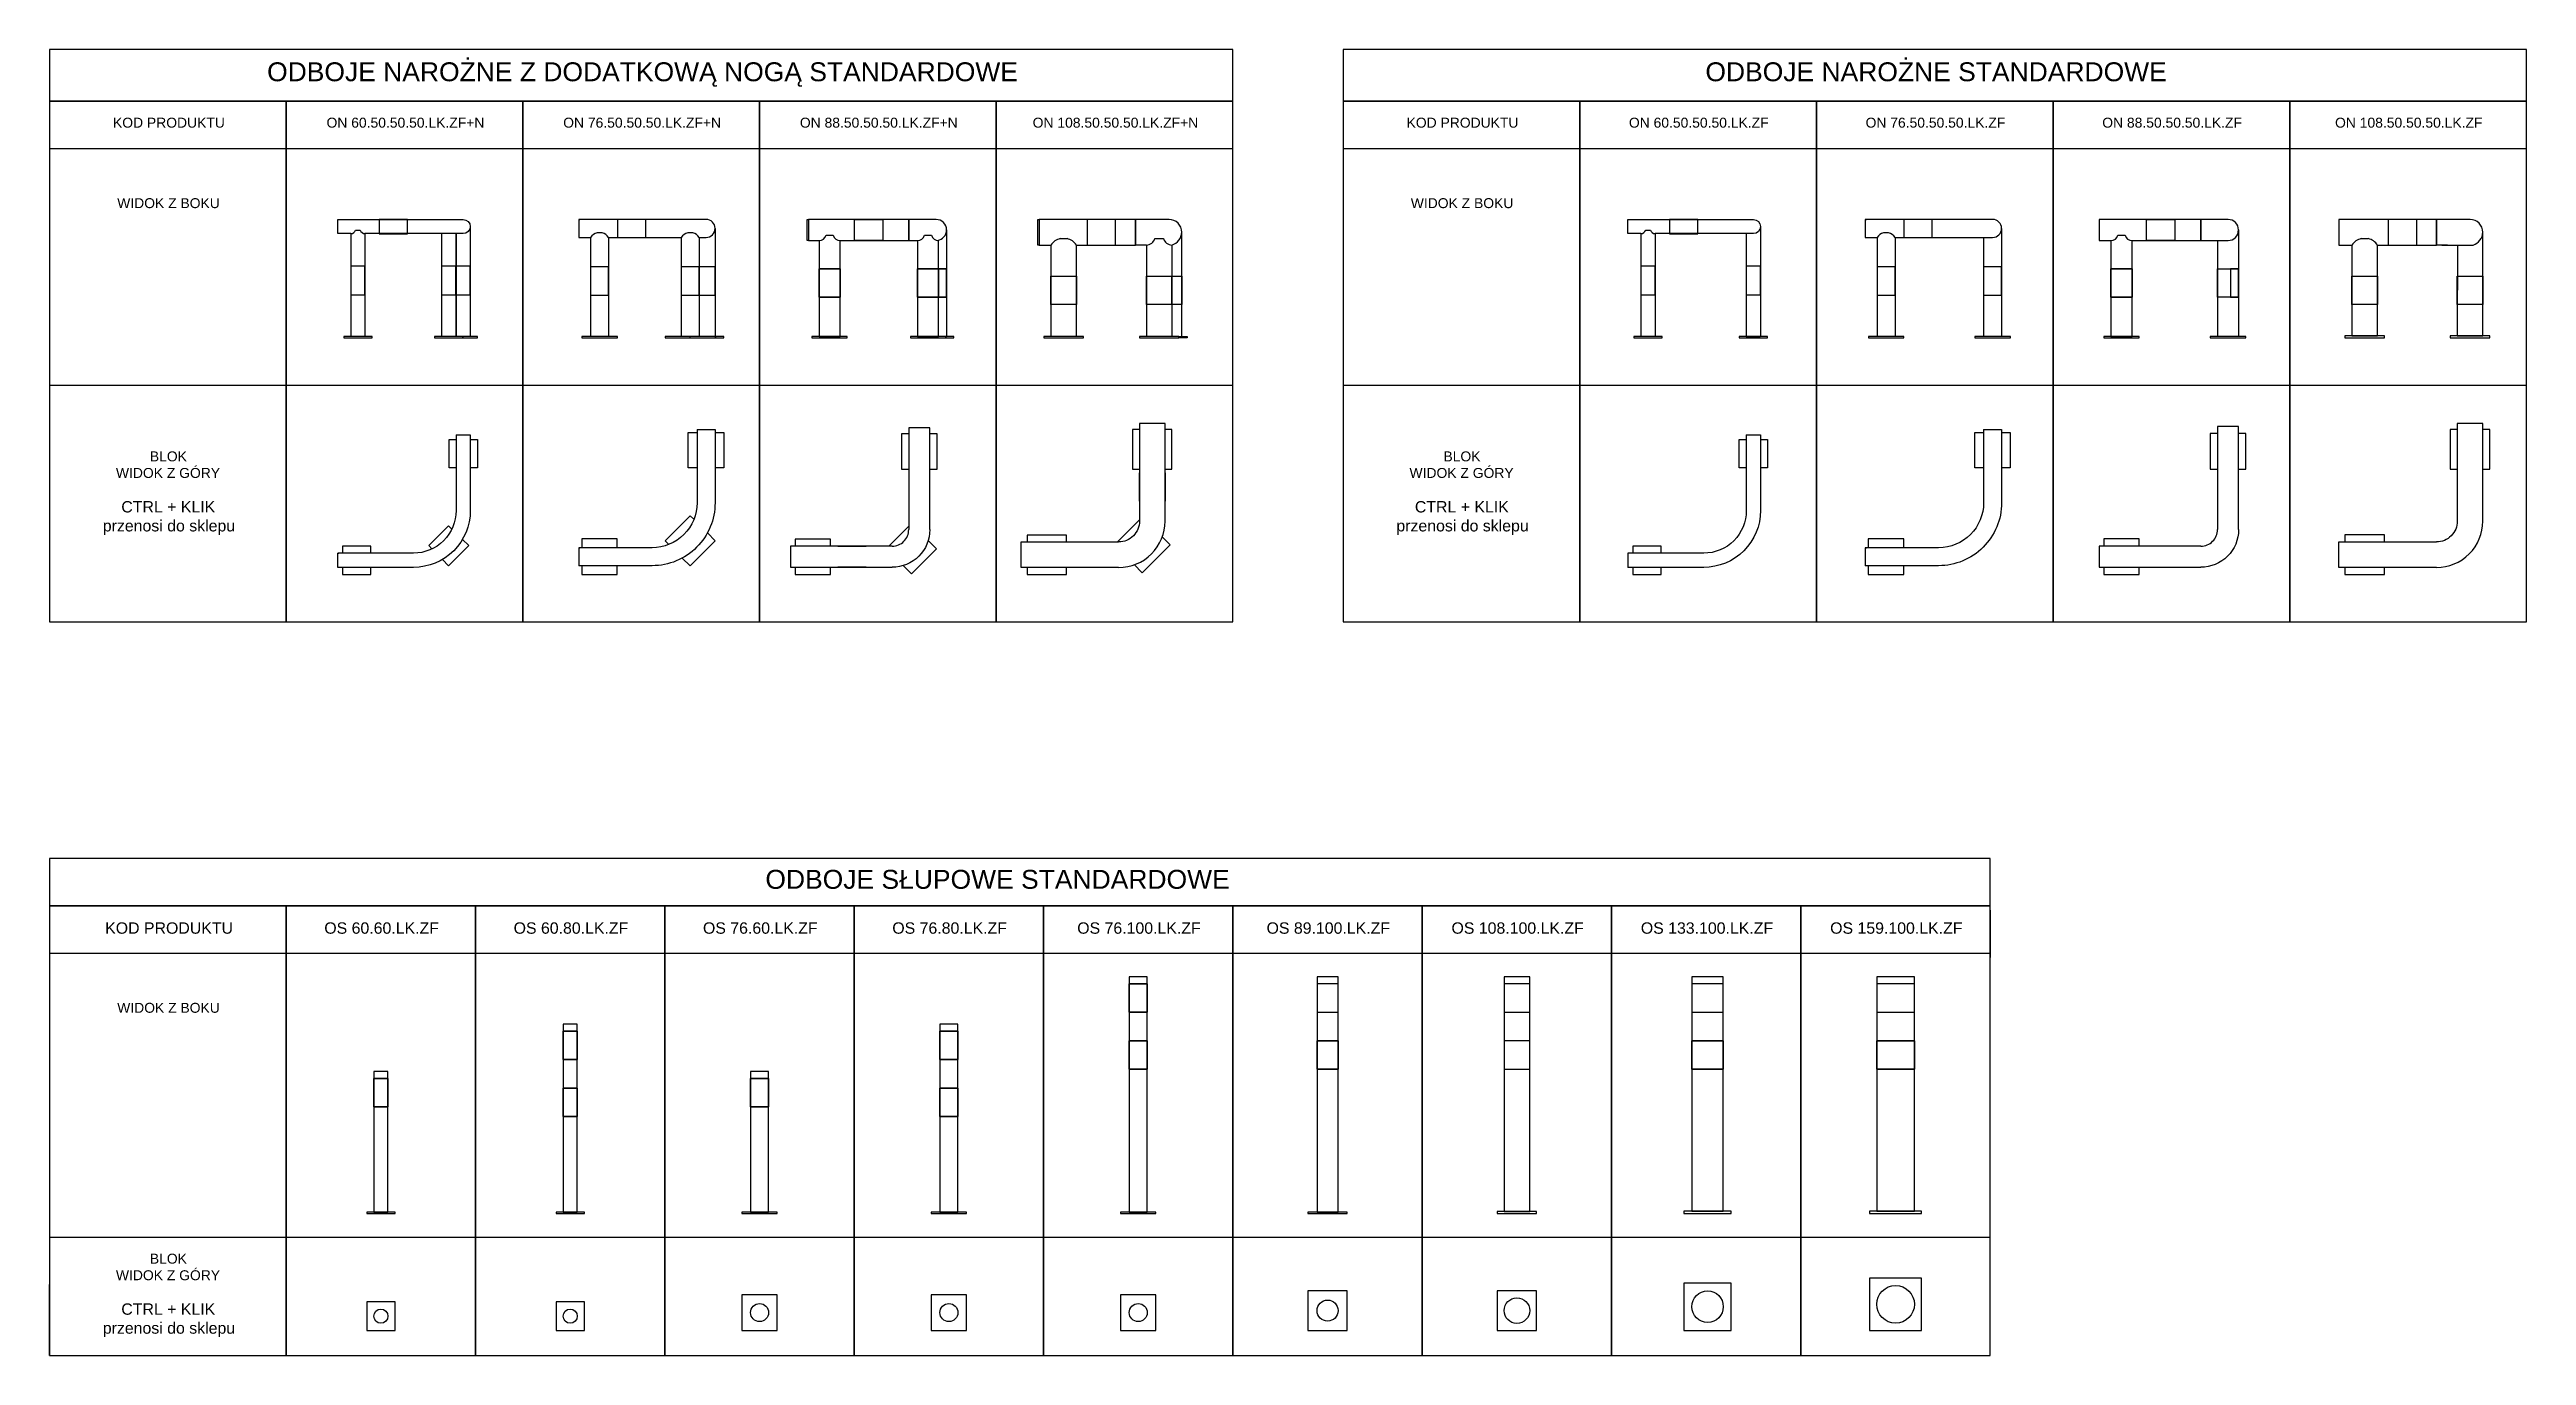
# Model space of a CAD drawing. Header units: millimetres. Extents: x 12058 to 45536, y -35768 to 10259.
# Drawn here: x 12059 to 22525, y -3432 to 2086 of the extents above; entities that cross this region are included whole.
import ezdxf

# ---------------------------------------------------------------- set-up
doc = ezdxf.new("R2010")
doc.units = ezdxf.units.MM
for name, color, linetype in [('0 @ 1', 7, 'Continuous'), ('odboje_ Grupa-Stadnicki.pl', 7, 'Continuous'), ('odboje_ Grupa-Stadnicki.pl @ 1', 7, 'Continuous')]:
    doc.layers.add(name, color=color, linetype=linetype)
doc.styles.get("Standard").update_dxf_attribs({"font": 'arial.ttf'})

msp = doc.modelspace()

# ---------------------------------------------------------------- texts
at = {"layer": 'odboje_ Grupa-Stadnicki.pl', "attachment_point": 1}
for s, width, gutter_width, heights, insert, char_height in [('\\pi919.24;ODBOJE NAROŻNE Z DODATKOWĄ NOGĄ STANDARDOWE', 5000, 0, [573.659], (12059.431, 2031.92), 80), ('\\pi1530.8;ODBOJE NAROŻNE STANDARDOWE', 5000, 0, [573.659], (17525.091, 2031.92), 80), ('\\P\\pi268.17;KOD PRODUKTU', 1000, 1, [200], (12059.431, 1867.891), 42), ('\\P\\pi170.35;ON 60.50.50.50.LK.ZF+N', 1000, 1, [200], (13059.431, 1867.891), 42), ('\\P\\pi170.35;ON 76.50.50.50.LK.ZF+N', 1000, 1, [200], (14059.431, 1867.891), 42), ('\\P\\pi170.35;ON 88.50.50.50.LK.ZF+N', 1000, 1, [200], (15059.431, 1867.891), 42), ('\\P\\pi154.03;ON 108.50.50.50.LK.ZF+N', 1000, 1, [200], (16059.431, 1867.891), 42), ('\\P\\pi268.17;KOD PRODUKTU', 1000, 1, [200], (17525.091, 1867.891), 42), ('\\P\\pi207.6;ON 60.50.50.50.LK.ZF', 1000, 1, [200], (18525.091, 1867.891), 42), ('\\P\\pi207.6;ON 76.50.50.50.LK.ZF', 1000, 1, [200], (19525.091, 1867.891), 42), ('\\P\\pi207.6;ON 88.50.50.50.LK.ZF', 1000, 1, [200], (20525.091, 1867.891), 42), ('\\P\\pi191.29;ON 108.50.50.50.LK.ZF', 1000, 1, [200], (21525.091, 1867.891), 42), ('\\P\\pi500;\\P\\P\\pi285.95;WIDOK Z BOKU', 1000, 1, [395.679], (12059.431, 1667.891), 42), ('\\P\\pi500;\\P\\P\\pi285.95;WIDOK Z BOKU', 1000, 1, [395.679], (17525.091, 1667.891), 42), ('\\P\\pi500;\\P\\P\\P\\pi423.94;BLOK\\P\\pi280.56;WIDOK Z GÓRY\\P\\pi500;\\P\\pi303.28;{\\H1.1429x;CTRL + KLIK \\P\\pi225.04;przenosi do sklepu\\H1.0459x; }', 1000, 1, [907.285], (12059.431, 667.891), 42), ('\\P\\pi500;\\P\\P\\P\\pi423.94;BLOK\\P\\pi280.56;WIDOK Z GÓRY\\P\\pi500;\\P\\pi303.28;{\\H1.1429x;CTRL + KLIK \\P\\pi225.04;przenosi do sklepu\\H1.0459x; }', 1000, 1, [907.285], (17525.091, 667.891), 42), ('\\pi3024.6;ODBOJE SŁUPOWE STANDARDOWE', 8000, 0, [573.659], (12059.431, -1380.278), 80), ('\\P\\pi235.04;{\\H1.1429x;KOD PRODUKTU}', 1000, 1, [200], (12059.431, -1532.109), 42), ('\\P\\pi160.89;{\\H1.1429x;OS 60.60.LK.ZF} ', 800, 1, [200], (13059.431, -1532.109), 42), ('\\P\\pi160.89;{\\H1.1429x;OS 60.80.LK.ZF} ', 800, 1, [200], (13859.431, -1532.109), 42), ('\\P\\pi160.89;{\\H1.1429x;OS 76.60.LK.ZF} ', 800, 1, [200], (14659.431, -1532.109), 42), ('\\P\\pi160.89;{\\H1.1429x;OS 76.80.LK.ZF} ', 800, 1, [200], (15459.431, -1532.109), 42), ('\\P\\pi142.24;{\\H1.1429x;OS 76.100.LK.ZF} ', 800, 1, [200], (16259.431, -1532.109), 42), ('\\P\\pi142.24;{\\H1.1429x;OS 89.100.LK.ZF} ', 800, 1, [200], (17059.431, -1532.109), 42), ('\\P\\pi123.6;{\\H1.1429x;OS 108.100.LK.ZF} ', 800, 1, [200], (17859.431, -1532.109), 42), ('\\P\\pi123.6;{\\H1.1429x;OS 133.100.LK.ZF} ', 800, 1, [200], (18659.431, -1532.109), 42), ('\\P\\pi123.6;{\\H1.1429x;OS 159.100.LK.ZF} ', 800, 1, [200], (19459.431, -1532.109), 42), ('\\pi500;\\P\\P\\P\\pi285.95;WIDOK Z BOKU', 1000, 1, [351.494], (12059.431, -1732.109), 42), ('\\P\\pi423.94;BLOK\\P\\pi280.56;WIDOK Z GÓRY\\P\\pi500;\\P\\pi303.28;{\\H1.1429x;CTRL + KLIK \\P\\pi225.04;przenosi do sklepu\\H1.0459x; }', 1000, 1, [607.266], (12059.431, -2932.109), 42)]:
    msp.add_mtext_dynamic_manual_height_columns(s, width=width, gutter_width=gutter_width, heights=heights, dxfattribs=dict(at, insert=insert, char_height=char_height))

# ---------------------------------------------------------------- blocks, each defined once
blk = doc.blocks.new('OS 60.60.LK.ZF')
blk.add_lwpolyline([(-60, -60), (60, -60), (60, 60), (-60, 60)], close=True)
blk.add_circle((0, 0), 30)
blk = doc.blocks.new('OS 76.60.LK.ZF')
at = {"layer": 'odboje_ Grupa-Stadnicki.pl'}
blk.add_lwpolyline([(-75, -75), (75, -75), (75, 75), (-75, 75)], close=True, dxfattribs=at)
blk.add_circle((0, 0), 38, dxfattribs=at)
blk = doc.blocks.new('OS 76.80.LK.ZF')
at = {"layer": 'odboje_ Grupa-Stadnicki.pl'}
blk.add_lwpolyline([(-75, -75), (75, -75), (75, 75), (-75, 75)], close=True, dxfattribs=at)
blk.add_circle((0, 0), 38, dxfattribs=at)
blk = doc.blocks.new('OS 76.100.LK.ZF')
at = {"layer": 'odboje_ Grupa-Stadnicki.pl'}
blk.add_lwpolyline([(-75, -75), (75, -75), (75, 75), (-75, 75)], close=True, dxfattribs=at)
blk.add_circle((0, 0), 38, dxfattribs=at)
blk = doc.blocks.new('OS 89.100.LK.ZF')
at = {"layer": 'odboje_ Grupa-Stadnicki.pl'}
blk.add_lwpolyline([(-83.5, -83.5), (83.5, -83.5), (83.5, 83.5), (-83.5, 83.5)], close=True, dxfattribs=at)
blk.add_circle((0, 0), 44.5, dxfattribs=at)
blk = doc.blocks.new('OS 108.100.LK.ZF')
at = {"layer": 'odboje_ Grupa-Stadnicki.pl'}
blk.add_lwpolyline([(-83.5, -83.5), (83.5, -83.5), (83.5, 83.5), (-83.5, 83.5)], close=True, dxfattribs=at)
blk.add_circle((0, 0), 54, dxfattribs=at)
blk = doc.blocks.new('OS 159.100.LK.ZF')
at = {"layer": 'odboje_ Grupa-Stadnicki.pl'}
blk.add_lwpolyline([(-110, -110), (110, -110), (110, 110), (-110, 110)], close=True, dxfattribs=at)
blk.add_circle((0, 0), 79.5, dxfattribs=at)
blk = doc.blocks.new('OS 133.100.LK.ZF')
blk.add_lwpolyline([(-100, -100), (100, -100), (100, 100), (-100, 100)], close=True)
blk.add_circle((0, 0), 66.5)
blk = doc.blocks.new('OS 60.80.LK.ZF')
at = {"layer": 'odboje_ Grupa-Stadnicki.pl'}
blk.add_lwpolyline([(-59.955, -60), (60.045, -60), (60.045, 60), (-59.955, 60)], close=True, dxfattribs=at)
blk.add_circle((0, 0), 30, dxfattribs=at)
blk = doc.blocks.new('ON 60.50.50.50.LK.ZF')
for p, q in [((180, 320), (240, 320)), ((180, 320), (180, 315)), ((-320, -180), (-320, -240))]:
    blk.add_line(p, q)
for points in [[(240, 320), (240, 0, -0.414214), (0, -240), (-320, -240)], [(180, 320), (180, 0, -0.414214), (0, -180), (-320, -180)]]:
    blk.add_lwpolyline(points, format="xyb")
for points in [[(180, 180), (150, 180), (150, 300), (180, 300)], [(240, 300), (270, 300), (270, 180), (240, 180)], [(-180, -180), (-180, -150), (-300, -150), (-300, -180)], [(-300, -240), (-300, -270), (-180, -270), (-180, -240)]]:
    blk.add_lwpolyline(points)
blk = doc.blocks.new('ON 76.50.50.50.LK.ZF')
for p, q in [((190, 310), (266, 310)), ((190, 310), (190, 305)), ((-310, -190), (-310, -266)), ((-310, -190), (-305, -190))]:
    blk.add_line(p, q)
for points in [[(190, 310), (190, 0, -0.414214), (0, -190), (-310, -190)], [(266, 310), (266, 0, -0.414214), (0, -266), (-310, -266)]]:
    blk.add_lwpolyline(points, format="xyb")
for points in [[(190, 147), (153, 147), (153, 297), (190, 297)], [(266, 297), (303, 297), (303, 147), (266, 147)], [(-147, -190), (-147, -153), (-297, -153), (-297, -190)], [(-297, -266), (-297, -303), (-147, -303), (-147, -266)]]:
    blk.add_lwpolyline(points)
blk = doc.blocks.new('ON 88.50.50.50.LK.ZF')
for points in [[(159, 0), (159, 435), (70, 435), (70, 0)], [(70, 405.5), (39.5, 405.5), (39.5, 255.5), (70, 255.5)], [(159, 255.5), (189.5, 255.5), (189.5, 405.5), (159, 405.5)], [(0, -70), (-430, -70), (-430, -159), (0, -159)], [(-260.5, -70), (-260.5, -39.5), (-410.5, -39.5), (-410.5, -70)], [(-410.5, -159), (-410.5, -189.5), (-260.5, -189.5), (-260.5, -159)]]:
    blk.add_lwpolyline(points)
for points in [[(0, -70, 0.4142136), (70, 0)], [(159, 0, -0.4142136), (0, -159)]]:
    blk.add_lwpolyline(points, format="xyb")
blk = doc.blocks.new('ON 108.50.50.50.LK.ZF')
for points in [[(88, 386.5), (58.5, 386.5), (58.5, 219.5), (88, 219.5)], [(196, 0), (196, 412), (88, 412), (88, 0)], [(196, 219.5), (225.5, 219.5), (225.5, 386.5), (196, 386.5)], [(0, -196), (0, -196), (-412, -196), (-412, -88), (0, -88)], [(-219.5, -88), (-219.5, -58.5), (-386.5, -58.5), (-386.5, -88)], [(-386.5, -196), (-386.5, -225.5), (-219.5, -225.5), (-219.5, -196)]]:
    blk.add_lwpolyline(points)
for points in [[(0, -196, 0.4142136), (196, 0)], [(88, 0, -0.4142136), (0, -88)]]:
    blk.add_lwpolyline(points, format="xyb")
blk = doc.blocks.new('ON 60.50.50.50.LK.ZF+N')
for p, q in [((180, 320), (180, 315)), ((180, 320), (240, 320)), ((-320, -240), (-320, -180)), ((-320, -180), (-315, -180))]:
    blk.add_line(p, q)
for points in [[(240, 320), (240, 0, -0.414214), (0, -240), (-320, -240)], [(180, 320), (180, 0, -0.414214), (0, -180), (-320, -180)]]:
    blk.add_lwpolyline(points, format="xyb")
for points in [[(180, 180), (150, 180), (150, 300), (180, 300)], [(240, 300), (270, 300), (270, 180), (240, 180)], [(78, -162), (64, -148), (148, -64), (162, -78)], [(-180, -180), (-180, -150), (-300, -150), (-300, -180)], [(207, -122), (233, -148), (148, -233), (122, -207)], [(-300, -240), (-300, -270), (-180, -270), (-180, -240)]]:
    blk.add_lwpolyline(points)
blk = doc.blocks.new('ON 76.50.50.50.LK.ZF+N')
for p, q in [((190, 310), (266, 310)), ((190, 310), (190, 305)), ((-310, -190), (-310, -266)), ((-310, -190), (-305, -190))]:
    blk.add_line(p, q)
for points in [[(190, 310), (190, 0, -0.414214), (0, -190), (-310, -190)], [(266, 310), (266, 0, -0.414214), (0, -266), (-310, -266)]]:
    blk.add_lwpolyline(points, format="xyb")
for points in [[(190, 147), (153, 147), (153, 297), (190, 297)], [(266, 297), (303, 297), (303, 147), (266, 147)], [(176, -70), (161, -55), (55, -161), (70, -176)], [(-147, -190), (-147, -153), (-297, -153), (-297, -190)], [(127, -234), (161, -267), (267, -161), (234, -127)], [(-297, -266), (-297, -303), (-147, -303), (-147, -266)]]:
    blk.add_lwpolyline(points)
blk = doc.blocks.new('ON 88.50.50.50.LK.ZF+N')
for points in [[(159, 0), (159, 430), (70, 430), (70, 0)], [(70, 405), (40, 405), (40, 255), (70, 255)], [(159, 255), (190, 255), (190, 405), (159, 405)], [(70, 14), (-14, -70)], [(0, -70), (-430, -70), (-430, -159), (0, -159)], [(-260, -70), (-260, -40), (-410, -40), (-410, -70)], [(-230, -70), (-110, -70)], [(-230, -70), (-110, -70)], [(46, -152), (81, -187), (187, -81), (152, -46)], [(-410, -159), (-410, -190), (-260, -190), (-260, -159)], [(-110, -159), (-230, -159)], [(-110, -159), (-230, -159)]]:
    blk.add_lwpolyline(points)
for points in [[(159, 0, -0.414214), (0, -159)], [(0, -70, 0.414214), (70, 0)]]:
    blk.add_lwpolyline(points, format="xyb")
blk = doc.blocks.new('ON 108.50.50.50.LK.ZF+N')
for points in [[(88, 387), (58, 387), (58, 220), (88, 220)], [(196, 0), (196, 412), (88, 412), (88, 0)], [(196, 220), (225, 220), (225, 387), (196, 387)], [(88, 84), (88, 204)], [(196, 204), (196, 84)], [(88, 5), (-5, -88)], [(0, -196), (0, -196), (-412, -196), (-412, -88), (0, -88)], [(-220, -88), (-220, -59), (-387, -59), (-387, -88)], [(66, -184), (100, -218), (218, -100), (184, -66)], [(-387, -196), (-387, -226), (-220, -226), (-220, -196)]]:
    blk.add_lwpolyline(points)
for points in [[(88, 0, -0.414214), (0, -88)], [(0, -196, 0.414214), (196, 0)]]:
    blk.add_lwpolyline(points, format="xyb")

# ---------------------------------------------------------------- linework, layer by layer
for p, q in [((13277.392, 1367.891), (13282.392, 1367.891)), ((14295.507, 1367.891), (14295.507, 1291.891)), ((14295.507, 1367.891), (14300.507, 1367.891)), ((14295.507, 1367.891), (14300.507, 1367.891)), ((13332.228, 1307.891), (13332.228, 873.891)), ((13332.228, 1307.891), (13332.228, 1157.891)), ((13392.228, 1307.891), (13392.228, 873.891)), ((13715.721, 1307.891), (13715.721, 873.891)), ((13775.721, 1307.891), (13775.721, 873.891)), ((13777.228, 1307.891), (13777.228, 873.891)), ((13837.228, 1337.891), (13837.228, 873.891)), ((14345.507, 1291.891), (14345.507, 873.891)), ((14421.507, 1291.891), (14421.507, 873.891)), ((14728.696, 1291.891), (14728.696, 873.891)), ((14804.696, 1291.891), (14804.696, 873.891)), ((14871.607, 1329.891), (14871.607, 873.891)), ((15849.63, 1323.391), (15849.63, 873.891)), ((16329.482, 1286.891), (16359.482, 1286.891)), ((16693.891, 1259.891), (16647.482, 1259.891)), ((16693.891, 1259.891), (16693.891, 873.891)), ((16801.891, 1259.891), (16801.891, 873.891)), ((14766.763, 867.891), (14766.763, 873.891)), ((16801.891, 873.891), (16693.891, 873.891)), ((16831.391, 873.891), (16865.978, 873.891)), ((16865.978, 867.891), (16831.391, 867.891)), ((16865.978, 873.891), (16865.978, 867.891)), ((12059.431, -332.109), (12087.821, -332.109))]:
    msp.add_line(p, q)
for points in [[(13332.228, 1307.891), (13277.392, 1307.891), (13277.392, 1367.891), (13807.228, 1367.891, -0.414213562), (13837.228, 1337.891), (13837.228, 1337.891, -0.414213562), (13807.228, 1307.891), (13392.228, 1307.891)], [(14804.696, 1291.891), (14833.607, 1291.891, 0.414213562), (14871.607, 1329.891), (14871.607, 1329.891, 0.414213562), (14833.607, 1367.891), (14295.507, 1367.891)], [(15811.305, 1279.321, 0.374006666), (15849.63, 1323.391), (15849.63, 1323.391, 0.414213562), (15805.13, 1367.891), (15690.63, 1367.891), (15690.63, 1278.891), (15727.094, 1278.891)], [(16801.891, 1259.891, 0.324584059), (16843.482, 1313.891), (16843.482, 1313.891, 0.414213562), (16789.482, 1367.891), (16647.482, 1367.891), (16647.482, 1259.891)], [(13332.228, 1307.891, 0.32606083), (13352.228, 1322.891), (13372.228, 1322.891, 0.32606083), (13392.228, 1307.891)], [(14421.507, 1291.891, 0.190309764), (14394.063, 1310.891), (14372.952, 1310.891, 0.190309764), (14345.507, 1291.891)], [(14804.696, 1291.891, 0.190309764), (14777.252, 1310.891), (14756.141, 1310.891, 0.190309764), (14728.696, 1291.891)], [(15310.63, 1278.891, 0.32606083), (15340.297, 1301.141), (15369.964, 1301.141, 0.32606083), (15399.63, 1278.891)], [(15727.094, 1278.891, 0.32606083), (15756.761, 1301.141), (15786.427, 1301.141, 0.32606083), (15816.094, 1278.891)], [(16693.891, 1259.891, 0.32606083), (16729.891, 1286.891), (16765.891, 1286.891, 0.32606083), (16801.891, 1259.891)]]:
    msp.add_lwpolyline(points, format="xyb")
for points in [[(13572.228, 1307.868), (13572.228, 1367.914), (13452.228, 1367.914), (13452.228, 1307.868)], [(14458.574, 1291.891), (14578.574, 1291.891), (14578.574, 1367.991), (14458.574, 1367.991)], [(15260.63, 1278.891), (15260.63, 1367.891), (15265.63, 1367.891), (15265.63, 1278.891)], [(15260.63, 1367.891), (15265.63, 1367.891), (15265.63, 1278.891), (15260.63, 1278.891)], [(15460.63, 1278.941), (15460.63, 1367.841), (15580.63, 1367.841), (15580.63, 1278.941)], [(15460.63, 1367.841), (15580.63, 1367.841), (15580.63, 1278.941), (15460.63, 1278.941)], [(16240.482, 1367.891), (16240.482, 1259.891), (16235.482, 1259.891), (16235.482, 1367.891)], [(16443.982, 1259.891), (16563.982, 1259.891), (16563.982, 1367.891), (16443.982, 1367.891)], [(13392.228, 1169.891), (13332.228, 1169.891), (13332.228, 1049.891), (13392.228, 1049.891)], [(13775.721, 1169.891), (13715.721, 1169.891), (13715.721, 1049.891), (13775.721, 1049.891)], [(13837.228, 1169.891), (13777.228, 1169.891), (13777.228, 1049.891), (13837.228, 1049.891)], [(14345.507, 1047.891), (14421.507, 1047.891), (14421.507, 1167.891), (14345.507, 1167.891)], [(14728.696, 1047.891), (14804.696, 1047.891), (14804.696, 1167.891), (14728.696, 1167.891)], [(14804.696, 1047.891), (14871.607, 1047.891), (14871.607, 1167.891), (14804.696, 1167.891)], [(15310.68, 1038.891), (15399.58, 1038.891), (15399.58, 1158.891), (15310.68, 1158.891)], [(15310.68, 1158.891), (15399.58, 1158.891), (15399.58, 1038.891), (15310.68, 1038.891)], [(15727.144, 1038.891), (15816.044, 1038.891), (15816.044, 1158.891), (15727.144, 1158.891)], [(15727.144, 1158.891), (15816.094, 1158.891), (15816.094, 1038.891), (15727.144, 1038.891)], [(15816.094, 1158.891), (15849.58, 1158.891), (15849.58, 1038.891), (15816.094, 1038.891)], [(16290.482, 1128.891), (16398.482, 1128.891), (16398.482, 1008.891), (16290.482, 1008.891)], [(16693.891, 1128.891), (16801.891, 1128.891), (16801.891, 1008.891), (16693.891, 1008.891)], [(16801.891, 1128.891), (16843.482, 1128.891), (16843.482, 1008.891), (16801.891, 1008.891)], [(13302.228, 867.891), (13422.228, 867.891), (13422.228, 873.891), (13302.228, 873.891)], [(13685.721, 867.891), (13805.721, 867.891), (13805.721, 873.891), (13685.721, 873.891)], [(13805.721, 867.891), (13867.228, 867.891), (13867.228, 873.891), (13805.721, 873.891)], [(14308.574, 867.891), (14458.574, 867.891), (14458.574, 873.891), (14308.574, 873.891)], [(14660.697, 867.891), (14872.829, 867.891), (14872.829, 873.891), (14660.697, 873.891)], [(14872.829, 867.891), (14908.557, 867.891), (14908.557, 873.891), (14872.829, 873.891)], [(15280.13, 867.891), (15430.13, 867.891), (15430.13, 873.891), (15280.13, 873.891)], [(15696.594, 867.891), (15846.594, 867.891), (15846.594, 873.891), (15696.594, 873.891)], [(15846.594, 867.891), (15880.13, 867.891), (15880.13, 873.891), (15846.594, 873.891)], [(16260.982, 867.891), (16427.982, 867.891), (16427.982, 873.891), (16260.982, 873.891)], [(16664.391, 867.891), (16831.391, 867.891), (16831.391, 873.891), (16664.391, 873.891)]]:
    msp.add_lwpolyline(points, close=True)
for points in [[(15399.63, 1278.891), (15690.63, 1278.891), (15690.63, 1367.891), (15265.63, 1367.891), (15265.63, 1278.891), (15310.63, 1278.891)], [(16398.482, 1259.891), (16647.482, 1259.891), (16647.482, 1367.891), (16240.482, 1367.891), (16240.482, 1259.891), (16290.482, 1259.891)], [(14295.507, 1291.891), (14345.507, 1291.891)], [(14421.507, 1291.891), (14728.696, 1291.891)], [(15310.63, 1278.891), (15310.63, 873.891), (15399.63, 873.891), (15399.63, 1278.891)], [(15727.094, 1278.891), (15727.094, 873.891), (15816.094, 873.891), (15816.094, 1278.891)], [(16290.482, 1259.891), (16290.482, 873.891)], [(16398.482, 873.891), (16398.482, 1259.891)], [(16843.482, 873.891), (16843.482, 1313.891)]]:
    msp.add_lwpolyline(points)
at = {"color": 251}
msp.add_lwpolyline([(15816.044, 1038.891), (15849.58, 1038.891), (15849.58, 1158.891), (15816.044, 1158.891)], close=True, dxfattribs=at)
for centre, start, end in [((16344.166, 1224.014), 103.1449618, 146.2453453), ((16344.798, 1224.014), 33.7546547, 76.8550382)]:
    msp.add_arc(centre, 64.569, start, end)
at = {"layer": 'odboje_ Grupa-Stadnicki.pl'}
for p, q in [((17059.431, 1867.891), (17059.431, 2085.891)), ((22525.091, 1867.891), (22525.091, 2085.891)), ((12059.431, 1667.891), (17059.431, 1667.891)), ((17525.091, 1667.891), (22525.091, 1667.891)), ((19731.281, 1367.891), (19731.281, 1291.891)), ((19731.281, 1367.891), (19736.281, 1367.891)), ((19731.281, 1367.891), (19736.281, 1367.891)), ((18783.602, 1307.891), (18783.602, 873.891)), ((18783.602, 1307.891), (18783.602, 1157.891)), ((18843.602, 1307.891), (18843.602, 873.891)), ((19228.742, 1307.891), (19228.742, 873.891)), ((19288.602, 1337.891), (19288.602, 873.891)), ((19781.281, 1291.891), (19781.281, 873.891)), ((19857.281, 1291.891), (19857.281, 873.891)), ((20231.281, 1291.891), (20231.281, 873.891)), ((20307.381, 1329.891), (20307.381, 873.891)), ((21219.517, 1278.891), (21219.517, 873.891)), ((21308.517, 1323.391), (21308.517, 873.891)), ((21826.797, 1286.891), (21856.797, 1286.891)), ((22191.207, 1259.891), (22144.797, 1259.891)), ((22168.002, 1259.891), (22299.207, 1259.891)), ((22233.604, 1259.891), (22232.797, 875.891)), ((19228.742, 873.891), (19287.848, 873.891)), ((20307.381, 873.891), (20231.281, 873.891)), ((21308.517, 873.891), (21219.517, 873.891)), ((21787.797, 875.891), (21895.797, 875.891)), ((22232.797, 875.891), (22340.797, 875.891)), ((12059.431, 667.891), (17059.431, 667.891)), ((17525.091, 667.891), (22525.091, 667.891)), ((12059.431, -1532.109), (12059.431, -1832.109)), ((12059.431, -1532.109), (12059.431, -1732.109)), ((13059.431, -1532.109), (13059.431, -1832.109)), ((13059.431, -1532.109), (13059.431, -1732.109)), ((20259.431, -1550.109), (20259.431, -1750.109)), ((12059.431, -1732.109), (20259.431, -1732.109)), ((20259.431, -2750.109), (20259.431, -2550.109)), ((12059.431, -2932.109), (18659.431, -2932.109)), ((13059.431, -2932.109), (20259.431, -2932.109)), ((12059.431, -3432.109), (12059.431, -3132.109)), ((13059.431, -3432.109), (13059.431, -3132.109))]:
    msp.add_line(p, q, dxfattribs=at)
for points in [[(12059.431, 1867.891), (17059.431, 1867.891), (17059.431, 2085.891), (12059.431, 2085.891)], [(17525.091, 1867.891), (22525.091, 1867.891), (22525.091, 2085.891), (17525.091, 2085.891)], [(12059.431, -332.109), (13059.431, -332.109), (13059.431, 1867.891), (12059.431, 1867.891)], [(13059.431, -332.109), (14059.431, -332.109), (14059.431, 1867.891), (13059.431, 1867.891)], [(14059.431, -332.109), (15059.431, -332.109), (15059.431, 1867.891), (14059.431, 1867.891)], [(15059.431, -332.109), (16059.431, -332.109), (16059.431, 1867.891), (15059.431, 1867.891)], [(16059.431, -332.109), (17059.431, -332.109), (17059.431, 1867.891), (16059.431, 1867.891)], [(17525.091, -332.109), (18525.091, -332.109), (18525.091, 1867.891), (17525.091, 1867.891)], [(18525.091, -332.109), (19525.091, -332.109), (19525.091, 1867.891), (18525.091, 1867.891)], [(19525.091, -332.109), (20525.091, -332.109), (20525.091, 1867.891), (19525.091, 1867.891)], [(20525.091, -332.109), (21525.091, -332.109), (21525.091, 1867.891), (20525.091, 1867.891)], [(21525.091, -332.109), (22525.091, -332.109), (22525.091, 1867.891), (21525.091, 1867.891)], [(19023.602, 1307.868), (19023.602, 1367.914), (18903.602, 1367.914), (18903.602, 1307.868)], [(19894.347, 1291.891), (20014.347, 1291.891), (20014.347, 1367.891), (19894.347, 1367.891)], [(20919.517, 1367.841), (21039.517, 1367.841), (21039.517, 1278.941), (20919.517, 1278.941)], [(21941.297, 1259.891), (22061.297, 1259.891), (22061.297, 1367.891), (21941.297, 1367.891)], [(18843.602, 1169.891), (18783.602, 1169.891), (18783.602, 1049.891), (18843.602, 1049.891)], [(19288.602, 1169.891), (19228.602, 1169.891), (19228.602, 1049.891), (19288.602, 1049.891)], [(19781.281, 1047.891), (19857.281, 1047.891), (19857.281, 1167.891), (19781.281, 1167.891)], [(20231.281, 1047.891), (20307.381, 1047.891), (20307.381, 1167.891), (20231.281, 1167.891)], [(20769.567, 1158.891), (20858.467, 1158.891), (20858.467, 1038.891), (20769.567, 1038.891)], [(21219.517, 1158.891), (21308.467, 1158.891), (21308.467, 1038.891), (21219.517, 1038.891)], [(21787.797, 1128.891), (21895.797, 1128.891), (21895.797, 1008.891), (21787.797, 1008.891)], [(22232.797, 1128.891), (22340.797, 1128.891), (22340.797, 1008.891), (22232.797, 1008.891)], [(18753.602, 867.891), (18873.602, 867.891), (18873.602, 873.891), (18753.602, 873.891)], [(19198.295, 867.891), (19318.295, 867.891), (19318.295, 873.891), (19198.295, 873.891)], [(19744.347, 867.891), (19894.347, 867.891), (19894.347, 873.891), (19744.347, 873.891)], [(20194.331, 867.891), (20344.331, 867.891), (20344.331, 873.891), (20194.331, 873.891)], [(20739.017, 867.891), (20889.017, 867.891), (20889.017, 873.891), (20739.017, 873.891)], [(21189.017, 867.891), (21339.017, 867.891), (21339.017, 873.891), (21189.017, 873.891)], [(21758.297, 867.891), (21925.297, 867.891), (21925.297, 875.891), (21758.297, 875.891)], [(22203.297, 867.891), (22370.297, 867.891), (22370.297, 875.891), (22203.297, 875.891)], [(12059.431, -1532.109), (20259.431, -1532.109), (20259.431, -1332.109), (12059.431, -1332.109)], [(12059.431, -3432.109), (13059.431, -3432.109), (13059.431, -1532.109), (12059.431, -1532.109)], [(13059.431, -3432.109), (13859.431, -3432.109), (13859.431, -1532.109), (13059.431, -1532.109)], [(13859.431, -3432.109), (14659.431, -3432.109), (14659.431, -1532.109), (13859.431, -1532.109)], [(14659.431, -3432.109), (15459.431, -3432.109), (15459.431, -1532.109), (14659.431, -1532.109)], [(15459.431, -3432.109), (16259.431, -3432.109), (16259.431, -1532.109), (15459.431, -1532.109)], [(16259.431, -3432.109), (17059.431, -3432.109), (17059.431, -1532.109), (16259.431, -1532.109)], [(17059.431, -3432.109), (17859.431, -3432.109), (17859.431, -1532.109), (17059.431, -1532.109)], [(17859.431, -3432.109), (18659.431, -3432.109), (18659.431, -1532.109), (17859.431, -1532.109)], [(18659.431, -3432.109), (19459.431, -3432.109), (19459.431, -1532.109), (18659.431, -1532.109)], [(19459.431, -3432.109), (20259.431, -3432.109), (20259.431, -1532.109), (19459.431, -1532.109)], [(16621.431, -2826.109), (16697.431, -2826.109), (16697.431, -1832.109), (16621.431, -1832.109)], [(16697.431, -1862.109), (16621.431, -1862.109), (16621.431, -1982.109), (16697.431, -1982.109)], [(16621.431, -1862.109), (16697.431, -1862.109), (16697.431, -1982.109), (16621.431, -1982.109)], [(17414.981, -2826.109), (17503.881, -2826.109), (17503.881, -1832.109), (17414.981, -1832.109)], [(17414.981, -1982.109), (17503.881, -1982.109), (17503.881, -1862.109), (17414.981, -1862.109)], [(17414.981, -1862.109), (17414.981, -1982.109), (17503.981, -1982.109), (17503.981, -1862.109)], [(18205.431, -2824.109), (18313.431, -2824.109), (18313.431, -1832.109), (18205.431, -1832.109)], [(18205.431, -1982.109), (18313.431, -1982.109), (18313.431, -1862.109), (18205.431, -1862.109)], [(18998.48, -2822.109), (19131.48, -2822.109), (19131.48, -1832.109), (18998.48, -1832.109)], [(18998.48, -1982.109), (19131.48, -1982.109), (19131.48, -1862.109), (18998.48, -1862.109)], [(19779.931, -2822.109), (19938.931, -2822.109), (19938.931, -1832.109), (19779.931, -1832.109)], [(19779.931, -1982.109), (19938.931, -1982.109), (19938.931, -1862.109), (19779.931, -1862.109)], [(14229.431, -2827.109), (14289.431, -2827.109), (14289.431, -2032.109), (14229.431, -2032.109)], [(14289.431, -2062.109), (14229.431, -2062.109), (14229.431, -2182.109), (14289.431, -2182.109)], [(14229.431, -2062.109), (14289.431, -2062.109), (14289.431, -2182.109), (14229.431, -2182.109)], [(15821.431, -2826.109), (15897.431, -2826.109), (15897.431, -2032.109), (15821.431, -2032.109)], [(15897.431, -2062.109), (15821.431, -2062.109), (15821.431, -2182.109), (15897.431, -2182.109)], [(15821.431, -2062.109), (15897.431, -2062.109), (15897.431, -2182.109), (15821.431, -2182.109)], [(16697.431, -2102.109), (16621.431, -2102.109), (16621.431, -2222.109), (16697.431, -2222.109)], [(16621.431, -2102.109), (16697.431, -2102.109), (16697.431, -2222.109), (16621.431, -2222.109)], [(17414.981, -2222.109), (17503.881, -2222.109), (17503.881, -2102.109), (17414.981, -2102.109)], [(17414.981, -2102.109), (17414.981, -2222.109), (17503.981, -2222.109), (17503.981, -2102.109)], [(17414.981, -2102.109), (17503.881, -2102.109), (17503.881, -2222.109), (17414.981, -2222.109)], [(18205.431, -2222.109), (18313.431, -2222.109), (18313.431, -2102.109), (18205.431, -2102.109)], [(18998.48, -2222.109), (19131.48, -2222.109), (19131.48, -2102.109), (18998.48, -2102.109)], [(18998.48, -2102.109), (19131.48, -2102.109), (19131.48, -2222.109), (18998.48, -2222.109)], [(19779.931, -2222.109), (19938.931, -2222.109), (19938.931, -2102.109), (19779.931, -2102.109)], [(19779.931, -2102.109), (19938.931, -2102.109), (19938.931, -2222.109), (19779.931, -2222.109)], [(13429.431, -2827.109), (13489.431, -2827.109), (13489.431, -2232.109), (13429.431, -2232.109)], [(13489.431, -2262.109), (13429.431, -2262.109), (13429.431, -2382.109), (13489.431, -2382.109)], [(13429.431, -2262.109), (13489.431, -2262.109), (13489.431, -2382.109), (13429.431, -2382.109)], [(14289.431, -2302.109), (14229.431, -2302.109), (14229.431, -2422.109), (14289.431, -2422.109)], [(14229.431, -2302.109), (14289.431, -2302.109), (14289.431, -2422.109), (14229.431, -2422.109)], [(15021.431, -2826.109), (15097.431, -2826.109), (15097.431, -2232.109), (15021.431, -2232.109)], [(15097.431, -2262.109), (15021.431, -2262.109), (15021.431, -2382.109), (15097.431, -2382.109)], [(15021.431, -2262.109), (15097.431, -2262.109), (15097.431, -2382.109), (15021.431, -2382.109)], [(15897.431, -2302.109), (15821.431, -2302.109), (15821.431, -2422.109), (15897.431, -2422.109)], [(15821.431, -2302.109), (15897.431, -2302.109), (15897.431, -2422.109), (15821.431, -2422.109)], [(18175.931, -2832.109), (18342.931, -2832.109), (18342.931, -2824.109), (18175.931, -2824.109)], [(18964.98, -2832.109), (19164.98, -2832.109), (19164.98, -2822.109), (18964.98, -2822.109)], [(19749.431, -2832.109), (19969.431, -2832.109), (19969.431, -2822.109), (19749.431, -2822.109)], [(13399.431, -2832.109), (13519.431, -2832.109), (13519.431, -2827.109), (13399.431, -2827.109)], [(14199.431, -2832.109), (14319.431, -2832.109), (14319.431, -2827.109), (14199.431, -2827.109)], [(14984.431, -2832.109), (15134.431, -2832.109), (15134.431, -2826.109), (14984.431, -2826.109)], [(15784.431, -2832.109), (15934.431, -2832.109), (15934.431, -2826.109), (15784.431, -2826.109)], [(16584.431, -2832.109), (16734.431, -2832.109), (16734.431, -2826.109), (16584.431, -2826.109)], [(17375.931, -2832.109), (17542.931, -2832.109), (17542.931, -2826.109), (17375.931, -2826.109)]]:
    msp.add_lwpolyline(points, close=True, dxfattribs=at)
for points in [[(18783.602, 1307.891), (18728.765, 1307.891), (18728.765, 1367.891), (19258.602, 1367.891, -0.414213562), (19288.602, 1337.891), (19288.602, 1337.891, -0.414213562), (19258.602, 1307.891), (18843.602, 1307.891)], [(20164.47, 1291.891), (20269.381, 1291.891, 0.414213562), (20307.381, 1329.891), (20307.381, 1329.891, 0.414213562), (20269.381, 1367.891), (19731.281, 1367.891)], [(22299.207, 1259.891, 0.324584059), (22340.797, 1313.891), (22340.797, 1313.891, 0.414213562), (22286.797, 1367.891), (22144.797, 1367.891), (22144.797, 1259.891)], [(18783.602, 1307.891, 0.32606083), (18803.602, 1322.891), (18823.602, 1322.891, 0.32606083), (18843.602, 1307.891)], [(19857.281, 1291.891, 0.190309764), (19829.836, 1310.891), (19808.725, 1310.891, 0.190309764), (19781.281, 1291.891)], [(20769.517, 1278.891, 0.32606083), (20799.184, 1301.141), (20828.851, 1301.141, 0.32606083), (20858.517, 1278.891)]]:
    msp.add_lwpolyline(points, format="xyb", dxfattribs=at)
for points in [[(20858.517, 1278.891), (21149.517, 1278.891), (21149.517, 1367.891), (20719.517, 1367.891), (20719.517, 1278.891), (20769.517, 1278.891)], [(21895.797, 1259.891), (22144.797, 1259.891), (22144.797, 1367.891), (21732.797, 1367.891), (21732.797, 1259.891), (21787.797, 1259.891)], [(19731.281, 1291.891), (19781.281, 1291.891)], [(19857.281, 1291.891), (20164.47, 1291.891)], [(20769.517, 1278.891), (20769.517, 873.891), (20858.517, 873.891), (20858.517, 1278.891)], [(21787.797, 1259.891), (21787.797, 875.891)], [(21895.797, 875.891), (21895.797, 1259.891)], [(22340.797, 875.891), (22340.797, 1313.891)]]:
    msp.add_lwpolyline(points, dxfattribs=at)
at = {"layer": 'odboje_ Grupa-Stadnicki.pl', "color": 251}
for points in [[(20919.517, 1278.941), (20919.517, 1367.841), (21039.517, 1367.841), (21039.517, 1278.941)], [(20769.567, 1038.891), (20858.467, 1038.891), (20858.467, 1158.891), (20769.567, 1158.891)], [(21274.931, 1038.891), (21308.467, 1038.891), (21308.467, 1158.891), (21274.931, 1158.891)]]:
    msp.add_lwpolyline(points, close=True, dxfattribs=at)
at = {"layer": 'odboje_ Grupa-Stadnicki.pl'}
msp.add_lwpolyline([(21149.517, 1278.891), (21264.017, 1278.891, 0.414213562), (21308.517, 1323.391), (21308.517, 1323.391, 0.414213562), (21264.017, 1367.891), (21149.517, 1367.891)], format="xyb", close=True, dxfattribs=at)
for centre, start, end in [((21841.481, 1224.014), 103.1449618, 146.2453453), ((21842.114, 1224.014), 33.7546547, 76.8550382)]:
    msp.add_arc(centre, 64.569, start, end, dxfattribs=at)

# ---------------------------------------------------------------- block references
at = {"layer": '0 @ 1'}
for name, p in [('ON 60.50.50.50.LK.ZF+N', (13597.392, 137.891)), ('ON 76.50.50.50.LK.ZF+N', (14605.507, 170.941)), ('ON 88.50.50.50.LK.ZF+N', (15619.799, 57.391)), ('ON 108.50.50.50.LK.ZF+N', (16576.651, 93.391)), ('OS 60.80.LK.ZF', (14259.431, -3266.062))]:
    msp.add_blockref(name, p, dxfattribs=at)
at = {"layer": 'odboje_ Grupa-Stadnicki.pl @ 1'}
for name, p in [('ON 60.50.50.50.LK.ZF', (19048.765, 137.891)), ('ON 76.50.50.50.LK.ZF', (20041.281, 170.941)), ('ON 88.50.50.50.LK.ZF', (21149.517, 57.391)), ('ON 108.50.50.50.LK.ZF', (22144.797, 93.391)), ('OS 133.100.LK.ZF', (19064.98, -3226.062)), ('OS 159.100.LK.ZF', (19859.431, -3216.062)), ('OS 60.60.LK.ZF', (13459.476, -3266.062)), ('OS 76.60.LK.ZF', (15059.431, -3251.062)), ('OS 76.80.LK.ZF', (15859.431, -3251.062)), ('OS 76.100.LK.ZF', (16659.431, -3251.062)), ('OS 89.100.LK.ZF', (17459.431, -3242.562)), ('OS 108.100.LK.ZF', (18259.431, -3242.562))]:
    msp.add_blockref(name, p, dxfattribs=at)

msp.set_redraw_order([(e.dxf.handle, doc.entitydb.next_handle()) for e in msp.query("TEXT MTEXT ATTDEF DIMENSION ARC_DIMENSION")])  # texts and dimensions are drawn at this point

doc.saveas('drawing.dxf')
